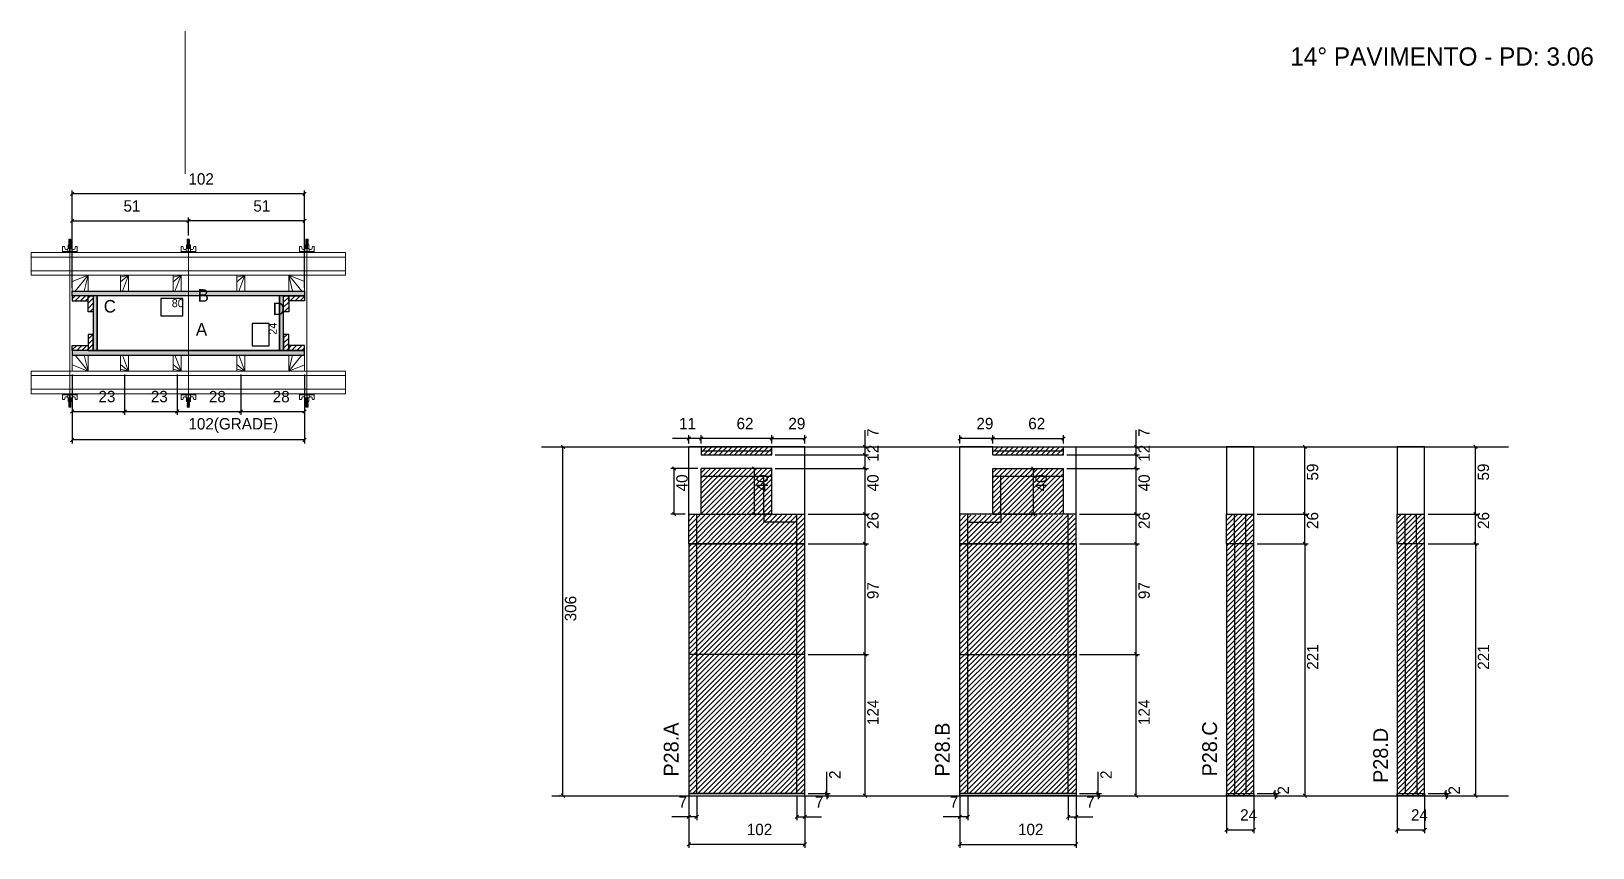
# Model space of a CAD drawing. Header units: metres. Extents: x 4162 to 5533, y 2796 to 3513.
import ezdxf

# ---------------------------------------------------------------- set-up
doc = ezdxf.new("R2010")
doc.units = ezdxf.units.M
for name, color, linetype in [('CHAPA', 7, 'Continuous'), ('COTA', 7, 'Continuous'), ('Hachura', 7, 'Continuous'), ('Madeira', 7, 'Continuous'), ('NIVEL 2° PAV.', 7, 'Continuous'), ('NOMENCLATURA', 7, 'Continuous'), ('Nível', 7, 'Continuous'), ('Painéis', 7, 'Continuous'), ('Perfil Metálico', 7, 'Continuous'), ('SARR_2.2x7', 7, 'Continuous'), ('SARRAFO', 7, 'Continuous'), ('Texto Seção', 7, 'Continuous'), ('TEXTO_GERAL', 7, 'Continuous')]:
    doc.layers.add(name, color=color, linetype=linetype)

msp = doc.modelspace()

# ---------------------------------------------------------------- texts
at = {"color": 240, "lineweight": 25}
for s, p in [('7', (5144.4, 3156.7)), ('12', (5144.4, 3134.9))]:
    msp.add_text(s, height=10, rotation=90, dxfattribs=at).set_placement(p)
at = {"layer": 'COTA', "color": 241, "lineweight": 25}
for s, p in [('102', (4300.4, 3378)), ('51', (4243.4, 3354.3)), ('51', (4357.4, 3354.3)), ('23', (4221.4, 3187.1)), ('23', (4267.4, 3187.1)), ('28', (4318.4, 3187)), ('28', (4374.4, 3187)), ('102(GRADE)', (4300.4, 3163.2))]:
    msp.add_text(s, height=10, dxfattribs=at).set_placement(p)
at = {"layer": 'COTA', "color": 1, "lineweight": 25}
msp.add_text('80', height=7, dxfattribs=at).set_placement((4285.8, 3270.5))
msp.add_text('24', height=7, rotation=90, dxfattribs=at).set_placement((4377.9, 3246.4))
at = {"layer": 'COTA', "color": 240, "lineweight": 25}
for s, p in [('11', (4731.1, 3163.4)), ('62', (4781.6, 3163.4)), ('29', (4827.1, 3163.4)), ('29', (4992.2, 3163.4)), ('62', (5037.7, 3163.4)), ('7', (4730.7, 2831.4)), ('7', (4850.5, 2831.4)), ('7', (4968.8, 2831.4)), ('7', (5088.6, 2831.4)), ('24', (5223.7, 2820)), ('24', (5373.7, 2820)), ('102', (4790.6, 2807.3)), ('102', (5028.7, 2807.3))]:
    msp.add_text(s, height=10, dxfattribs=at).set_placement(p)
for s, p in [('7', (4906.3, 3156.7)), ('12', (4906.4, 3134.9)), ('59', (5292.3, 3118.4)), ('59', (5442.2, 3118.4)), ('40', (4738.7, 3108.9)), ('40', (4809.1, 3108.9)), ('40', (4906.3, 3108.9)), ('40', (5053.9, 3108.9)), ('40', (5144.4, 3108.9)), ('97', (4906.3, 3014.4)), ('97', (5144.4, 3014.4)), ('221', (5292.4, 2952.4)), ('221', (5442.3, 2952.4)), ('124', (4906.3, 2903.9)), ('124', (5144.4, 2903.9)), ('2', (4872.9, 2856.6)), ('2', (5111, 2856.6)), ('2', (5266.6, 2842.9)), ('2', (5416.6, 2842.9))]:
    msp.add_text(s, height=10, rotation=90, dxfattribs=at).set_placement(p)
at = {"layer": 'NIVEL 2° PAV.', "color": 240, "lineweight": 25}
msp.add_text('306', height=10, rotation=90, dxfattribs=at).set_placement((4640.9, 2994.9))
at = {"layer": 'NOMENCLATURA', "color": 2, "lineweight": 25}
msp.add_text('14° PAVIMENTO - PD: 3.06', height=16, dxfattribs=at).set_placement((5267.7, 3482.4))
at = {"layer": 'Painéis', "color": 240, "lineweight": 25}
for p in [(4906.3, 3075.9), (5144.4, 3075.9), (5292.3, 3075.9), (5442.3, 3075.9)]:
    msp.add_text('26', height=10, rotation=90, dxfattribs=at).set_placement(p)
at = {"layer": 'Texto Seção', "color": 7, "lineweight": 15}
for s, p in [('P28.C', (5203.4, 2858.8)), ('P28.A', (4730.7, 2858.7)), ('P28.B', (4968.8, 2858.7)), ('P28.D', (5353.5, 2853.1))]:
    msp.add_text(s, height=13, rotation=90, dxfattribs=at).set_placement(p)
at = {"layer": 'TEXTO_GERAL', "color": 7, "lineweight": 25}
for s, p in [('C', (4226.1, 3265.8)), ('B', (4308.5, 3275.3)), ('D', (4374.4, 3263.5)), ('A', (4307, 3245.6))]:
    msp.add_text(s, height=11, dxfattribs=at).set_placement(p)

# ---------------------------------------------------------------- hatches: boundary and pattern name
at = {"layer": 'COTA'}
h = msp.add_hatch(dxfattribs=at)
h.set_pattern_fill('AR-CONC')
h.paths.add_polyline_path([(5211.7, 3088.9), (5235.7, 3088.9), (5235.7, 3147.9), (5211.7, 3147.9), (5211.7, 3088.9)])
h = msp.add_hatch(dxfattribs=at)
h.set_pattern_fill('AR-CONC')
h.paths.add_polyline_path([(5361.7, 3088.9), (5385.7, 3088.9), (5385.7, 3147.9), (5361.7, 3147.9), (5361.7, 3088.9)])
at = {"layer": 'Hachura'}
h = msp.add_hatch(color=7, dxfattribs=at)
h.dxf.hatch_style = 1
h.paths.add_polyline_path([(4198.4, 3280.5), (4198.4, 3284.5), (4402.4, 3284.5), (4402.4, 3280.5), (4198.4, 3280.5)])
h = msp.add_hatch(color=7, dxfattribs=at)
h.dxf.hatch_style = 1
h.paths.add_polyline_path([(4198.4, 3280.5), (4198.4, 3284.5), (4402.4, 3284.5), (4402.4, 3280.5), (4198.4, 3280.5)])
h = msp.add_hatch(dxfattribs=at)
h.set_pattern_fill('ANSI31')
h.paths.add_polyline_path([(4212.4, 3280.5), (4212.4, 3276.1), (4198.4, 3276.1), (4198.4, 3280.5), (4212.4, 3280.5)])
h = msp.add_hatch(dxfattribs=at)
h.set_pattern_fill('ANSI31')
h.paths.add_polyline_path([(4216.8, 3280.5), (4212.4, 3280.5), (4212.4, 3266.5), (4216.8, 3266.5), (4216.8, 3280.5)])
h = msp.add_hatch(color=7, dxfattribs=at)
h.dxf.hatch_style = 1
h.paths.add_polyline_path([(4220.4, 3280.5), (4216.8, 3280.5), (4216.8, 3232.5), (4220.4, 3232.5), (4220.4, 3280.5)])
h = msp.add_hatch(color=7, dxfattribs=at)
h.dxf.hatch_style = 1
h.paths.add_polyline_path([(4220.4, 3280.5), (4216.8, 3280.5), (4216.8, 3232.5), (4220.4, 3232.5), (4220.4, 3280.5)])
h = msp.add_hatch(color=7, dxfattribs=at)
h.dxf.hatch_style = 1
h.paths.add_polyline_path([(4384, 3280.5), (4380.4, 3280.5), (4380.4, 3232.5), (4384, 3232.5), (4384, 3280.5)])
h = msp.add_hatch(color=7, dxfattribs=at)
h.dxf.hatch_style = 1
h.paths.add_polyline_path([(4384, 3280.5), (4380.4, 3280.5), (4380.4, 3232.5), (4384, 3232.5), (4384, 3280.5)])
h = msp.add_hatch(dxfattribs=at)
h.set_pattern_fill('ANSI31')
h.paths.add_polyline_path([(4388.4, 3280.5), (4384, 3280.5), (4384, 3266.5), (4388.4, 3266.5), (4388.4, 3280.5)])
h = msp.add_hatch(dxfattribs=at)
h.set_pattern_fill('ANSI31')
h.paths.add_polyline_path([(4388.4, 3280.5), (4388.4, 3276.1), (4402.4, 3276.1), (4402.4, 3280.5), (4388.4, 3280.5)])
h = msp.add_hatch(dxfattribs=at)
h.set_pattern_fill('ANSI31')
h.paths.add_polyline_path([(4212.4, 3232.5), (4212.4, 3236.9), (4198.4, 3236.9), (4198.4, 3232.5), (4212.4, 3232.5)])
h = msp.add_hatch(dxfattribs=at)
h.set_pattern_fill('ANSI31')
h.paths.add_polyline_path([(4216.8, 3232.5), (4212.4, 3232.5), (4212.4, 3246.5), (4216.8, 3246.5), (4216.8, 3232.5)])
h = msp.add_hatch(dxfattribs=at)
h.set_pattern_fill('ANSI31')
h.paths.add_polyline_path([(4388.4, 3232.5), (4384, 3232.5), (4384, 3246.5), (4388.4, 3246.5), (4388.4, 3232.5)])
h = msp.add_hatch(dxfattribs=at)
h.set_pattern_fill('ANSI31')
h.paths.add_polyline_path([(4388.4, 3232.5), (4388.4, 3236.9), (4402.4, 3236.9), (4402.4, 3232.5), (4388.4, 3232.5)])
h = msp.add_hatch(color=7, dxfattribs=at)
h.dxf.hatch_style = 1
h.paths.add_polyline_path([(4198.4, 3232.5), (4198.4, 3228.5), (4402.4, 3228.5), (4402.4, 3232.5), (4198.4, 3232.5)])
h = msp.add_hatch(color=7, dxfattribs=at)
h.dxf.hatch_style = 1
h.paths.add_polyline_path([(4198.4, 3232.5), (4198.4, 3228.5), (4402.4, 3228.5), (4402.4, 3232.5), (4198.4, 3232.5)])
h = msp.add_hatch(dxfattribs=at)
h.set_pattern_fill('ANSI31')
h.paths.add_polyline_path([(4812.6, 3147.9), (4750.6, 3147.9), (4750.6, 3140.9), (4812.6, 3140.9), (4812.6, 3147.9)])
h = msp.add_hatch(dxfattribs=at)
h.set_pattern_fill('ANSI31')
h.paths.add_polyline_path([(5006.7, 3147.9), (5068.7, 3147.9), (5068.7, 3140.9), (5006.7, 3140.9), (5006.7, 3147.9)])
h = msp.add_hatch(dxfattribs=at)
h.set_pattern_fill('ANSI31')
h.paths.add_polyline_path([(4812.6, 3128.9), (4750.6, 3128.9), (4750.6, 3088.9), (4812.6, 3088.9), (4812.6, 3128.9)])
h = msp.add_hatch(dxfattribs=at)
h.set_pattern_fill('ANSI31')
h.paths.add_polyline_path([(5006.7, 3128.9), (5068.7, 3128.9), (5068.7, 3088.9), (5006.7, 3088.9), (5006.7, 3128.9)])
h = msp.add_hatch(dxfattribs=at)
h.set_pattern_fill('ANSI31')
h.paths.add_polyline_path([(4841.6, 3087.9), (4739.6, 3087.9), (4739.6, 2965.9), (4841.6, 2965.9), (4841.6, 3087.9)])
h = msp.add_hatch(dxfattribs=at)
h.set_pattern_fill('ANSI31')
h.paths.add_polyline_path([(4977.7, 3087.9), (5079.7, 3087.9), (5079.7, 2965.9), (4977.7, 2965.9), (4977.7, 3087.9)])
h = msp.add_hatch(dxfattribs=at)
h.set_pattern_fill('ANSI31')
h.paths.add_polyline_path([(5235.7, 3088.9), (5211.7, 3088.9), (5211.7, 2841.9), (5235.7, 2841.9), (5235.7, 3088.9)])
h = msp.add_hatch(dxfattribs=at)
h.set_pattern_fill('ANSI31')
h.paths.add_polyline_path([(5385.7, 3088.9), (5361.7, 3088.9), (5361.7, 2841.9), (5385.7, 2841.9), (5385.7, 3088.9)])
h = msp.add_hatch(dxfattribs=at)
h.set_pattern_fill('ANSI31')
h.paths.add_polyline_path([(4841.6, 2965.9), (4739.6, 2965.9), (4739.6, 2843.9), (4841.6, 2843.9), (4841.6, 2965.9)])
h = msp.add_hatch(dxfattribs=at)
h.set_pattern_fill('ANSI31')
h.paths.add_polyline_path([(4977.7, 2965.9), (5079.7, 2965.9), (5079.7, 2843.9), (4977.7, 2843.9), (4977.7, 2965.9)])

# ---------------------------------------------------------------- linework, layer by layer
at = {"color": 4, "lineweight": 25}
for p, q in [((5132.5, 3147.9), (5132.5, 3162.6)), ((5071.7, 3140.9), (5135.5, 3140.9)), ((5071.7, 3140.9), (5135.5, 3140.9)), ((5082.7, 3147.9), (5135.5, 3147.9)), ((5132.5, 3140.9), (5132.5, 3147.9)), ((5132.5, 3128.9), (5132.5, 3140.9)), ((5071.7, 3128.9), (5135.5, 3128.9))]:
    msp.add_line(p, q, dxfattribs=at)
at = {"color": 0, "lineweight": 25}
for p, q in [((5134, 3146.4), (5131, 3149.4)), ((5134, 3139.4), (5131, 3142.4)), ((5131, 3142.4), (5134, 3139.4)), ((5131, 3130.4), (5134, 3127.4))]:
    msp.add_line(p, q, dxfattribs=at)
at = {"layer": 'CHAPA', "color": 1, "lineweight": 25}
for points in [[(4198.4, 3280.5), (4198.4, 3284.5), (4402.4, 3284.5), (4402.4, 3280.5)], [(4198.4, 3280.5), (4198.4, 3284.5), (4402.4, 3284.5), (4402.4, 3280.5)], [(4220.4, 3280.5), (4216.8, 3280.5), (4216.8, 3232.5), (4220.4, 3232.5)], [(4220.4, 3280.5), (4216.8, 3280.5), (4216.8, 3232.5), (4220.4, 3232.5)], [(4384, 3280.5), (4380.4, 3280.5), (4380.4, 3232.5), (4384, 3232.5)], [(4384, 3280.5), (4380.4, 3280.5), (4380.4, 3232.5), (4384, 3232.5)], [(4198.4, 3232.5), (4198.4, 3228.5), (4402.4, 3228.5), (4402.4, 3232.5)], [(4198.4, 3232.5), (4198.4, 3228.5), (4402.4, 3228.5), (4402.4, 3232.5)]]:
    msp.add_lwpolyline(points, close=True, dxfattribs=at)
at = {"layer": 'COTA', "color": 241, "lineweight": 25}
for p, q in [((4198.4, 3287.5), (4198.4, 3372.9)), ((4402.4, 3287.5), (4402.4, 3372.9)), ((4402.4, 3369.9), (4198.4, 3369.9)), ((4198.4, 3321.5), (4198.4, 3349.2)), ((4198.4, 3346.2), (4300.4, 3346.2)), ((4300.4, 3333.3), (4300.4, 3349.2)), ((4300.4, 3333.3), (4300.4, 3349.2)), ((4402.4, 3346.2), (4300.4, 3346.2)), ((4402.4, 3321.5), (4402.4, 3349.2)), ((4198.4, 3211.5), (4198.4, 3151)), ((4198.4, 3211.5), (4198.4, 3175.9)), ((4244.4, 3211.5), (4244.4, 3175.9)), ((4244.4, 3211.5), (4244.4, 3175.9)), ((4290.4, 3211.5), (4290.4, 3175.9)), ((4290.4, 3211.5), (4290.4, 3175.9)), ((4346.4, 3211.5), (4346.4, 3175.9)), ((4346.4, 3211.5), (4346.4, 3175.9)), ((4402.4, 3211.5), (4402.4, 3151)), ((4402.4, 3211.5), (4402.4, 3175.9)), ((4198.4, 3178.9), (4244.4, 3178.9)), ((4244.4, 3178.9), (4290.4, 3178.9)), ((4290.4, 3178.9), (4346.4, 3178.9)), ((4346.4, 3178.9), (4402.4, 3178.9)), ((4402.4, 3154), (4198.4, 3154)), ((4841.6, 3147.9), (4739.6, 3147.9)), ((4739.6, 3088.9), (4739.6, 3147.9)), ((4841.6, 3088.9), (4841.6, 3147.9)), ((4977.7, 3088.9), (4977.7, 3147.9)), ((5006.7, 3147.9), (4977.7, 3147.9)), ((5068.7, 3147.9), (5079.7, 3147.9)), ((5079.7, 3088.9), (5079.7, 3147.9))]:
    msp.add_line(p, q, dxfattribs=at)
at = {"layer": 'COTA', "color": 0, "lineweight": 25}
for p, q in [((4199.9, 3371.4), (4196.9, 3368.4)), ((4400.9, 3368.4), (4403.9, 3371.4)), ((4199.9, 3347.7), (4196.9, 3344.7)), ((4301.9, 3347.7), (4298.9, 3344.7)), ((4298.9, 3344.7), (4301.9, 3347.7)), ((4400.9, 3344.7), (4403.9, 3347.7)), ((4199.9, 3180.4), (4196.9, 3177.4)), ((4242.9, 3177.4), (4245.9, 3180.4)), ((4245.9, 3180.4), (4242.9, 3177.4)), ((4288.9, 3177.4), (4291.9, 3180.4)), ((4291.9, 3180.4), (4288.9, 3177.4)), ((4344.9, 3177.4), (4347.9, 3180.4)), ((4347.9, 3180.4), (4344.9, 3177.4)), ((4400.9, 3177.4), (4403.9, 3180.4)), ((4199.9, 3155.5), (4196.9, 3152.5)), ((4400.9, 3152.5), (4403.9, 3155.5)), ((4741.1, 3156.8), (4738.1, 3153.8)), ((4749.1, 3153.8), (4752.1, 3156.8)), ((4752.1, 3156.8), (4749.1, 3153.8)), ((4811.1, 3153.8), (4814.1, 3156.8)), ((4814.1, 3156.8), (4811.1, 3153.8)), ((4840.1, 3153.8), (4843.1, 3156.8)), ((4979.2, 3156.8), (4976.2, 3153.8)), ((5005.2, 3153.8), (5008.2, 3156.8)), ((5008.2, 3156.8), (5005.2, 3153.8)), ((5067.2, 3153.8), (5070.2, 3156.8)), ((4895.9, 3146.4), (4892.9, 3149.4)), ((4895.9, 3139.4), (4892.9, 3142.4)), ((4892.9, 3142.4), (4895.9, 3139.4)), ((5281.9, 3146.4), (5278.9, 3149.4)), ((5431.9, 3146.4), (5428.9, 3149.4)), ((4728.3, 3127.4), (4725.3, 3130.4)), ((4798.7, 3127.4), (4795.7, 3130.4)), ((4895.9, 3127.4), (4892.9, 3130.4)), ((4892.9, 3130.4), (4895.9, 3127.4)), ((5043.5, 3127.4), (5040.5, 3130.4)), ((5134, 3127.4), (5131, 3130.4)), ((4725.3, 3090.4), (4728.3, 3087.4)), ((4795.7, 3090.4), (4798.7, 3087.4)), ((4892.9, 3090.4), (4895.9, 3087.4)), ((5040.5, 3090.4), (5043.5, 3087.4)), ((5131, 3090.4), (5134, 3087.4)), ((5278.9, 3090.4), (5281.9, 3087.4)), ((5428.9, 3090.4), (5431.9, 3087.4)), ((4895.9, 3061.4), (4892.9, 3064.4)), ((5134, 3061.4), (5131, 3064.4)), ((5281.9, 3061.4), (5278.9, 3064.4)), ((5431.9, 3061.4), (5428.9, 3064.4)), ((4892.9, 2967.4), (4895.9, 2964.4)), ((4895.9, 2964.4), (4892.9, 2967.4)), ((5131, 2967.4), (5134, 2964.4)), ((5134, 2964.4), (5131, 2967.4)), ((4859.4, 2845.4), (4862.4, 2842.4)), ((4862.4, 2840.4), (4859.4, 2843.4)), ((4892.9, 2843.4), (4895.9, 2840.4)), ((5097.5, 2845.4), (5100.5, 2842.4)), ((5100.5, 2840.4), (5097.5, 2843.4)), ((5131, 2843.4), (5134, 2840.4)), ((5253.1, 2845.4), (5256.1, 2842.4)), ((5256.1, 2840.4), (5253.1, 2843.4)), ((5278.9, 2843.4), (5281.9, 2840.4)), ((5403.1, 2845.4), (5406.1, 2842.4)), ((5406.1, 2840.4), (5403.1, 2843.4)), ((5428.9, 2843.4), (5431.9, 2840.4)), ((4741.1, 2824.8), (4738.1, 2821.8)), ((4745.1, 2821.8), (4748.1, 2824.8)), ((4836.1, 2824.8), (4833.1, 2821.8)), ((4840.1, 2821.8), (4843.1, 2824.8)), ((4979.2, 2824.8), (4976.2, 2821.8)), ((4983.2, 2821.8), (4986.2, 2824.8)), ((5074.2, 2824.8), (5071.2, 2821.8)), ((5078.2, 2821.8), (5081.2, 2824.8)), ((5213.2, 2813.5), (5210.2, 2810.5)), ((5234.2, 2810.5), (5237.2, 2813.5)), ((5363.2, 2813.5), (5360.2, 2810.5)), ((5384.2, 2810.5), (5387.2, 2813.5)), ((4741.1, 2800.7), (4738.1, 2797.7)), ((4840.1, 2797.7), (4843.1, 2800.7)), ((4979.2, 2800.7), (4976.2, 2797.7)), ((5078.2, 2797.7), (5081.2, 2800.7))]:
    msp.add_line(p, q, dxfattribs=at)
at = {"layer": 'COTA', "color": 180, "lineweight": 25}
for p, q in [((4295.5, 3278), (4276.2, 3278)), ((4276.2, 3278), (4276.2, 3263)), ((4295.5, 3263), (4295.5, 3278)), ((4276.2, 3263), (4295.5, 3263)), ((4371.4, 3256.2), (4356.4, 3256.2)), ((4356.4, 3256.2), (4356.4, 3236.5)), ((4371.4, 3236.5), (4371.4, 3256.2)), ((4356.4, 3236.5), (4371.4, 3236.5))]:
    msp.add_line(p, q, dxfattribs=at)
at = {"layer": 'COTA', "color": 4, "lineweight": 25}
for p, q in [((4739.6, 3155.3), (4725.5, 3155.3)), ((4739.6, 3150.9), (4739.6, 3158.3)), ((4750.6, 3155.3), (4739.6, 3155.3)), ((4750.6, 3150.9), (4750.6, 3158.3)), ((4750.6, 3150.9), (4750.6, 3158.3)), ((4812.6, 3155.3), (4750.6, 3155.3)), ((4812.6, 3150.9), (4812.6, 3158.3)), ((4812.6, 3150.9), (4812.6, 3158.3)), ((4812.6, 3155.3), (4841.6, 3155.3)), ((4841.6, 3150.9), (4841.6, 3158.3)), ((4894.4, 3147.9), (4894.4, 3162.6)), ((4977.7, 3150.9), (4977.7, 3158.3)), ((5006.7, 3155.3), (4977.7, 3155.3)), ((5006.7, 3150.9), (5006.7, 3158.3)), ((5006.7, 3150.9), (5006.7, 3158.3)), ((5006.7, 3155.3), (5068.7, 3155.3)), ((5068.7, 3150.9), (5068.7, 3158.3)), ((4815.6, 3140.9), (4897.4, 3140.9)), ((4815.6, 3140.9), (4897.4, 3140.9)), ((4844.6, 3147.9), (4897.4, 3147.9)), ((4894.4, 3140.9), (4894.4, 3147.9)), ((4894.4, 3128.9), (4894.4, 3140.9)), ((5238.7, 3147.9), (5283.4, 3147.9)), ((5280.4, 3088.9), (5280.4, 3147.9)), ((5388.7, 3147.9), (5433.4, 3147.9)), ((5430.4, 3088.9), (5430.4, 3147.9)), ((4747.6, 3128.9), (4723.8, 3128.9)), ((4726.8, 3088.9), (4726.8, 3128.9)), ((4809.6, 3128.9), (4794.2, 3128.9)), ((4797.2, 3128.9), (4797.2, 3088.9)), ((4815.6, 3128.9), (4897.4, 3128.9)), ((4815.6, 3128.9), (4897.4, 3128.9)), ((4894.4, 3088.9), (4894.4, 3128.9)), ((5009.7, 3128.9), (5045, 3128.9)), ((5042, 3128.9), (5042, 3088.9)), ((5071.7, 3128.9), (5135.5, 3128.9)), ((5132.5, 3088.9), (5132.5, 3128.9)), ((4736.6, 3088.9), (4723.8, 3088.9)), ((4802.6, 3088.9), (4794.2, 3088.9)), ((4844.6, 3088.9), (4897.4, 3088.9)), ((5016.7, 3088.9), (5045, 3088.9)), ((5082.7, 3088.9), (5135.5, 3088.9)), ((5238.7, 3088.9), (5283.4, 3088.9)), ((5388.7, 3088.9), (5433.4, 3088.9)), ((4844.6, 3062.9), (4897.4, 3062.9)), ((4894.4, 2965.9), (4894.4, 3062.9)), ((5082.7, 3062.9), (5135.5, 3062.9)), ((5132.5, 2965.9), (5132.5, 3062.9)), ((5238.7, 3062.9), (5283.4, 3062.9)), ((5280.4, 3062.9), (5280.4, 2841.9)), ((5388.7, 3062.9), (5433.4, 3062.9)), ((5430.4, 3062.9), (5430.4, 2841.9)), ((4844.6, 2965.9), (4897.4, 2965.9)), ((4844.6, 2965.9), (4897.4, 2965.9)), ((4894.4, 2841.9), (4894.4, 2965.9)), ((5082.7, 2965.9), (5135.5, 2965.9)), ((5082.7, 2965.9), (5135.5, 2965.9)), ((5132.5, 2841.9), (5132.5, 2965.9)), ((4860.9, 2843.9), (4860.9, 2862.7)), ((5099, 2843.9), (5099, 2862.7)), ((4739.6, 2840.9), (4739.6, 2796.2)), ((4739.6, 2838.9), (4739.6, 2820.3)), ((4746.6, 2840.9), (4746.6, 2820.3)), ((4834.6, 2840.9), (4834.6, 2820.3)), ((4841.6, 2840.9), (4841.6, 2796.2)), ((4841.6, 2838.9), (4841.6, 2820.3)), ((4844.6, 2843.9), (4863.9, 2843.9)), ((4844.6, 2841.9), (4863.9, 2841.9)), ((4844.6, 2841.9), (4897.4, 2841.9)), ((4860.9, 2841.9), (4860.9, 2843.9)), ((4860.9, 2841.9), (4860.9, 2838.9)), ((4977.7, 2840.9), (4977.7, 2796.2)), ((4977.7, 2838.9), (4977.7, 2820.3)), ((4984.7, 2840.9), (4984.7, 2820.3)), ((5072.7, 2840.9), (5072.7, 2820.3)), ((5079.7, 2840.9), (5079.7, 2796.2)), ((5079.7, 2838.9), (5079.7, 2820.3)), ((5082.7, 2843.9), (5102, 2843.9)), ((5082.7, 2841.9), (5102, 2841.9)), ((5082.7, 2841.9), (5135.5, 2841.9)), ((5099, 2841.9), (5099, 2843.9)), ((5099, 2841.9), (5099, 2838.9)), ((5211.7, 2840.9), (5211.7, 2809)), ((5235.7, 2840.9), (5235.7, 2809)), ((5238.7, 2843.9), (5257.6, 2843.9)), ((5238.7, 2841.9), (5257.6, 2841.9)), ((5238.7, 2841.9), (5283.4, 2841.9)), ((5254.6, 2843.9), (5254.6, 2846.9)), ((5254.6, 2841.9), (5254.6, 2843.9)), ((5254.6, 2841.9), (5254.6, 2838.9)), ((5361.7, 2840.9), (5361.7, 2809)), ((5385.7, 2840.9), (5385.7, 2809)), ((5388.7, 2843.9), (5407.6, 2843.9)), ((5388.7, 2841.9), (5407.6, 2841.9)), ((5388.7, 2841.9), (5433.4, 2841.9)), ((5404.6, 2843.9), (5404.6, 2846.9)), ((5404.6, 2841.9), (5404.6, 2843.9)), ((5404.6, 2841.9), (5404.6, 2838.9)), ((4739.6, 2823.3), (4724.9, 2823.3)), ((4746.6, 2823.3), (4739.6, 2823.3)), ((4834.6, 2823.3), (4841.6, 2823.3)), ((4841.6, 2823.3), (4856.3, 2823.3)), ((4977.7, 2823.3), (4963, 2823.3)), ((4984.7, 2823.3), (4977.7, 2823.3)), ((5072.7, 2823.3), (5079.7, 2823.3)), ((5079.7, 2823.3), (5094.4, 2823.3)), ((5211.7, 2812), (5235.7, 2812)), ((5361.7, 2812), (5385.7, 2812)), ((4841.6, 2799.2), (4739.6, 2799.2)), ((4977.7, 2799.2), (5079.7, 2799.2))]:
    msp.add_line(p, q, dxfattribs=at)
at = {"layer": 'COTA', "color": 241, "lineweight": 25}
for points in [[(5235.7, 3088.9), (5235.7, 3147.9), (5211.7, 3147.9), (5211.7, 3088.9)], [(5385.7, 3088.9), (5385.7, 3147.9), (5361.7, 3147.9), (5361.7, 3088.9)]]:
    msp.add_lwpolyline(points, dxfattribs=at)
at = {"layer": 'Hachura', "color": 0, "lineweight": 9}
for p, q in [((4189.9, 3318.5), (4189.9, 3323.7)), ((4189.9, 3323.7), (4191.6, 3323.7)), ((4189.9, 3319.4), (4202.8, 3319.4)), ((4189.9, 3319.4), (4195.1, 3319.4)), ((4202.8, 3318.5), (4189.9, 3318.5)), ((4190.1, 3319.4), (4190.1, 3318.5)), ((4190.3, 3319.4), (4190.3, 3318.5)), ((4190.6, 3319.4), (4190.6, 3318.5)), ((4191.1, 3319.4), (4191.1, 3318.5)), ((4191.6, 3323.7), (4192.2, 3321.5)), ((4191.9, 3319.4), (4191.9, 3318.5)), ((4192.5, 3321.2), (4194.5, 3321.2)), ((4193.3, 3319.4), (4193.3, 3318.5)), ((4201.9, 3318.5), (4194.1, 3318.5)), ((4194.5, 3322), (4198.3, 3322)), ((4194.5, 3319.4), (4194.5, 3322)), ((4196.4, 3319.4), (4194.5, 3319.4)), ((4198.1, 3325.2), (4194.7, 3325.2)), ((4198.1, 3325.2), (4194.7, 3325.2)), ((4194.7, 3325.2), (4194.7, 3322)), ((4195.1, 3319.4), (4195.7, 3319.4)), ((4197.4, 3328.3), (4195.2, 3329.3)), ((4197.4, 3327.1), (4195.2, 3328.2)), ((4197.4, 3325.9), (4195.2, 3327)), ((4196.5, 3325.2), (4195.2, 3325.9)), ((4195.3, 3329.6), (4197.4, 3328.5)), ((4195.3, 3328.4), (4197.4, 3327.3)), ((4195.3, 3327.3), (4197.4, 3326.2)), ((4195.4, 3330), (4195.7, 3330.3)), ((4195.4, 3329.7), (4195.4, 3330)), ((4197.3, 3330), (4195.4, 3330)), ((4195.4, 3329.7), (4197.3, 3328.7)), ((4195.4, 3329.7), (4197.3, 3328.7)), ((4195.4, 3328.5), (4195.4, 3329.2)), ((4197.3, 3328.2), (4195.4, 3329.2)), ((4195.4, 3328.5), (4197.3, 3327.5)), ((4195.4, 3327.4), (4195.4, 3328)), ((4197.3, 3327), (4195.4, 3328)), ((4195.4, 3327.8), (4195.4, 3328)), ((4195.4, 3327.4), (4197.3, 3326.4)), ((4195.4, 3326.2), (4195.4, 3326.8)), ((4197.3, 3325.9), (4195.4, 3326.8)), ((4195.4, 3326.2), (4197.3, 3325.2)), ((4196.3, 3325.2), (4195.4, 3325.7)), ((4195.4, 3325.2), (4195.4, 3325.7)), ((4195.4, 3319.1), (4195.4, 3319.3)), ((4195.4, 3318.7), (4195.4, 3319.1)), ((4195.7, 3330.3), (4197, 3330.3)), ((4195.7, 3325.2), (4195.7, 3322)), ((4197.3, 3329.3), (4196, 3330)), ((4196.1, 3319.4), (4196.1, 3321.4)), ((4197.4, 3329.4), (4196.3, 3330)), ((4196.4, 3319.4), (4196.4, 3318.5)), ((4196.6, 3321.4), (4196.6, 3319.4)), ((4196.8, 3330), (4197.4, 3329.7)), ((4197.3, 3330), (4197, 3330.3)), ((4197, 3330), (4197.3, 3329.9)), ((4197.3, 3329.3), (4197.3, 3328.7)), ((4197.3, 3327.5), (4197.3, 3328.2)), ((4197.3, 3326.8), (4197.3, 3327)), ((4197.3, 3326.8), (4197.3, 3326.4)), ((4197.3, 3325.9), (4197.3, 3325.2)), ((4197.3, 3325.2), (4197.3, 3322)), ((4197.4, 3319.3), (4197.4, 3318.9)), ((4198.1, 3322), (4198.1, 3325.2)), ((4198.3, 3322), (4198.1, 3322)), ((4198.3, 3322), (4198.1, 3322)), ((4198.3, 3322), (4198.3, 3319.4)), ((4200.3, 3321.2), (4198.3, 3321.2)), ((4199.4, 3319.4), (4199.4, 3318.5)), ((4201.2, 3323.7), (4200.6, 3321.5)), ((4200.8, 3319.4), (4200.8, 3318.5)), ((4202.8, 3323.7), (4201.2, 3323.7)), ((4201.7, 3319.4), (4201.7, 3318.5)), ((4202.1, 3319.4), (4202.1, 3318.5)), ((4202.5, 3319.4), (4202.5, 3318.5)), ((4202.7, 3319.4), (4202.7, 3318.5)), ((4202.8, 3319.4), (4202.8, 3323.7)), ((4202.8, 3319.4), (4202.8, 3318.5)), ((4293.9, 3318.5), (4293.9, 3323.7)), ((4293.9, 3323.7), (4295.6, 3323.7)), ((4293.9, 3319.4), (4306.8, 3319.4)), ((4293.9, 3319.4), (4299.1, 3319.4)), ((4306.8, 3318.5), (4293.9, 3318.5)), ((4294.1, 3319.4), (4294.1, 3318.5)), ((4294.3, 3319.4), (4294.3, 3318.5)), ((4294.6, 3319.4), (4294.6, 3318.5)), ((4295.1, 3319.4), (4295.1, 3318.5)), ((4295.6, 3323.7), (4296.2, 3321.5)), ((4295.9, 3319.4), (4295.9, 3318.5)), ((4296.5, 3321.2), (4298.5, 3321.2)), ((4297.3, 3319.4), (4297.3, 3318.5)), ((4305.9, 3318.5), (4298.1, 3318.5)), ((4298.5, 3322), (4302.3, 3322)), ((4298.5, 3319.4), (4298.5, 3322)), ((4300.4, 3319.4), (4298.5, 3319.4)), ((4302.1, 3325.2), (4298.7, 3325.2)), ((4302.1, 3325.2), (4298.7, 3325.2)), ((4298.7, 3325.2), (4298.7, 3322)), ((4299.1, 3319.4), (4299.7, 3319.4)), ((4301.4, 3328.3), (4299.2, 3329.3)), ((4301.4, 3327.1), (4299.2, 3328.2)), ((4301.4, 3325.9), (4299.2, 3327)), ((4300.5, 3325.2), (4299.2, 3325.9)), ((4299.3, 3329.6), (4301.4, 3328.5)), ((4299.3, 3328.4), (4301.4, 3327.3)), ((4299.3, 3327.3), (4301.4, 3326.2)), ((4299.4, 3330), (4299.7, 3330.3)), ((4299.4, 3329.7), (4299.4, 3330)), ((4301.3, 3330), (4299.4, 3330)), ((4299.4, 3329.7), (4301.3, 3328.7)), ((4299.4, 3329.7), (4301.3, 3328.7)), ((4299.4, 3328.5), (4299.4, 3329.2)), ((4301.3, 3328.2), (4299.4, 3329.2)), ((4299.4, 3328.5), (4301.3, 3327.5)), ((4299.4, 3327.4), (4299.4, 3328)), ((4301.3, 3327), (4299.4, 3328)), ((4299.4, 3327.8), (4299.4, 3328)), ((4299.4, 3327.4), (4301.3, 3326.4)), ((4299.4, 3326.2), (4299.4, 3326.8)), ((4301.3, 3325.9), (4299.4, 3326.8)), ((4299.4, 3326.2), (4301.3, 3325.2)), ((4300.3, 3325.2), (4299.4, 3325.7)), ((4299.4, 3325.2), (4299.4, 3325.7)), ((4299.4, 3319.1), (4299.4, 3319.3)), ((4299.4, 3318.7), (4299.4, 3319.1)), ((4299.7, 3330.3), (4301, 3330.3)), ((4299.7, 3325.2), (4299.7, 3322)), ((4301.3, 3329.3), (4300, 3330)), ((4300.1, 3319.4), (4300.1, 3321.4)), ((4301.4, 3329.4), (4300.3, 3330)), ((4300.4, 3319.4), (4300.4, 3318.5)), ((4300.6, 3321.4), (4300.6, 3319.4)), ((4300.8, 3330), (4301.4, 3329.7)), ((4301.3, 3330), (4301, 3330.3)), ((4301, 3330), (4301.3, 3329.9)), ((4301.3, 3329.3), (4301.3, 3328.7)), ((4301.3, 3327.5), (4301.3, 3328.2)), ((4301.3, 3326.8), (4301.3, 3327)), ((4301.3, 3326.8), (4301.3, 3326.4)), ((4301.3, 3325.9), (4301.3, 3325.2)), ((4301.3, 3325.2), (4301.3, 3322)), ((4301.4, 3319.3), (4301.4, 3318.9)), ((4302.1, 3322), (4302.1, 3325.2)), ((4302.3, 3322), (4302.1, 3322)), ((4302.3, 3322), (4302.1, 3322)), ((4302.3, 3322), (4302.3, 3319.4)), ((4304.3, 3321.2), (4302.3, 3321.2)), ((4303.4, 3319.4), (4303.4, 3318.5)), ((4305.2, 3323.7), (4304.6, 3321.5)), ((4304.8, 3319.4), (4304.8, 3318.5)), ((4306.8, 3323.7), (4305.2, 3323.7)), ((4305.7, 3319.4), (4305.7, 3318.5)), ((4306.1, 3319.4), (4306.1, 3318.5)), ((4306.5, 3319.4), (4306.5, 3318.5)), ((4306.7, 3319.4), (4306.7, 3318.5)), ((4306.8, 3319.4), (4306.8, 3323.7)), ((4306.8, 3319.4), (4306.8, 3318.5)), ((4397.9, 3319.4), (4397.9, 3323.7)), ((4397.9, 3323.7), (4399.6, 3323.7)), ((4410.8, 3319.4), (4397.9, 3319.4)), ((4397.9, 3319.4), (4397.9, 3318.5)), ((4397.9, 3318.5), (4410.8, 3318.5)), ((4398.1, 3319.4), (4398.1, 3318.5)), ((4398.3, 3319.4), (4398.3, 3318.5)), ((4398.6, 3319.4), (4398.6, 3318.5)), ((4398.9, 3318.5), (4406.7, 3318.5)), ((4399.1, 3319.4), (4399.1, 3318.5)), ((4399.6, 3323.7), (4400.2, 3321.5)), ((4399.9, 3319.4), (4399.9, 3318.5)), ((4400.5, 3321.2), (4402.5, 3321.2)), ((4401.4, 3319.4), (4401.4, 3318.5)), ((4406.3, 3322), (4402.5, 3322)), ((4402.5, 3322), (4402.5, 3319.4)), ((4402.5, 3322), (4402.7, 3322)), ((4402.5, 3322), (4402.7, 3322)), ((4402.7, 3325.2), (4406.1, 3325.2)), ((4402.7, 3325.2), (4406.1, 3325.2)), ((4402.7, 3322), (4402.7, 3325.2)), ((4404, 3330), (4403.3, 3329.7)), ((4405.5, 3329.6), (4403.3, 3328.5)), ((4405.5, 3328.4), (4403.3, 3327.3)), ((4405.5, 3327.3), (4403.3, 3326.2)), ((4403.4, 3329.4), (4404.5, 3330)), ((4403.4, 3328.3), (4405.5, 3329.3)), ((4403.4, 3327.1), (4405.5, 3328.2)), ((4403.4, 3325.9), (4405.5, 3327)), ((4403.4, 3319.3), (4403.4, 3318.9)), ((4403.5, 3330), (4403.8, 3330.3)), ((4403.7, 3330), (4403.5, 3329.9)), ((4403.5, 3329.3), (4404.8, 3330)), ((4403.5, 3330), (4405.4, 3330)), ((4405.4, 3329.7), (4403.5, 3328.7)), ((4405.4, 3329.7), (4403.5, 3328.7)), ((4403.5, 3329.3), (4403.5, 3328.7)), ((4403.5, 3328.2), (4405.4, 3329.2)), ((4405.4, 3328.5), (4403.5, 3327.5)), ((4403.5, 3327.5), (4403.5, 3328.2)), ((4403.5, 3327), (4405.4, 3328)), ((4405.4, 3327.4), (4403.5, 3326.4)), ((4403.5, 3326.8), (4403.5, 3327)), ((4403.5, 3326.8), (4403.5, 3326.4)), ((4403.5, 3325.9), (4405.4, 3326.8)), ((4405.4, 3326.2), (4403.5, 3325.2)), ((4403.5, 3325.9), (4403.5, 3325.2)), ((4403.5, 3325.2), (4403.5, 3322)), ((4405.1, 3330.3), (4403.8, 3330.3)), ((4404.2, 3321.4), (4404.2, 3319.4)), ((4404.3, 3325.2), (4405.5, 3325.9)), ((4404.4, 3319.4), (4406.3, 3319.4)), ((4404.4, 3319.4), (4404.4, 3318.5)), ((4404.5, 3325.2), (4405.4, 3325.7)), ((4404.7, 3319.4), (4404.7, 3321.4)), ((4405, 3325.2), (4405, 3322)), ((4405.7, 3319.4), (4405, 3319.4)), ((4405.4, 3330), (4405.1, 3330.3)), ((4405.3, 3319.1), (4405.3, 3319.3)), ((4405.3, 3318.7), (4405.3, 3319.1)), ((4405.4, 3329.7), (4405.4, 3330)), ((4405.4, 3328.5), (4405.4, 3329.2)), ((4405.4, 3327.4), (4405.4, 3328)), ((4405.4, 3327.8), (4405.4, 3328)), ((4405.4, 3326.2), (4405.4, 3326.8)), ((4405.4, 3325.2), (4405.4, 3325.7)), ((4410.8, 3319.4), (4405.7, 3319.4)), ((4406.1, 3325.2), (4406.1, 3322)), ((4406.3, 3319.4), (4406.3, 3322)), ((4408.3, 3321.2), (4406.3, 3321.2)), ((4407.4, 3319.4), (4407.4, 3318.5)), ((4409.2, 3323.7), (4408.6, 3321.5)), ((4408.8, 3319.4), (4408.8, 3318.5)), ((4410.8, 3323.7), (4409.2, 3323.7)), ((4409.7, 3319.4), (4409.7, 3318.5)), ((4410.1, 3319.4), (4410.1, 3318.5)), ((4410.5, 3319.4), (4410.5, 3318.5)), ((4410.7, 3319.4), (4410.7, 3318.5)), ((4410.8, 3318.5), (4410.8, 3323.7)), ((4202.8, 3194.5), (4189.9, 3194.5)), ((4189.9, 3194.5), (4189.9, 3189.4)), ((4190.1, 3193.6), (4190.1, 3194.5)), ((4190.3, 3193.6), (4190.3, 3194.5)), ((4190.6, 3193.6), (4190.6, 3194.5)), ((4191.1, 3193.6), (4191.1, 3194.5)), ((4191.9, 3193.6), (4191.9, 3194.5)), ((4193.3, 3193.6), (4193.3, 3194.5)), ((4201.9, 3194.5), (4194.1, 3194.5)), ((4195.4, 3194.4), (4195.4, 3193.9)), ((4196.4, 3193.6), (4196.4, 3194.5)), ((4199.4, 3193.6), (4199.4, 3194.5)), ((4200.8, 3193.6), (4200.8, 3194.5)), ((4201.7, 3193.6), (4201.7, 3194.5)), ((4202.1, 3193.6), (4202.1, 3194.5)), ((4202.5, 3193.6), (4202.5, 3194.5)), ((4202.7, 3193.6), (4202.7, 3194.5)), ((4202.8, 3193.6), (4202.8, 3194.5)), ((4306.8, 3194.5), (4293.9, 3194.5)), ((4293.9, 3194.5), (4293.9, 3189.4)), ((4294.1, 3193.6), (4294.1, 3194.5)), ((4294.3, 3193.6), (4294.3, 3194.5)), ((4294.6, 3193.6), (4294.6, 3194.5)), ((4295.1, 3193.6), (4295.1, 3194.5)), ((4295.9, 3193.6), (4295.9, 3194.5)), ((4297.3, 3193.6), (4297.3, 3194.5)), ((4305.9, 3194.5), (4298.1, 3194.5)), ((4299.4, 3194.4), (4299.4, 3193.9)), ((4300.4, 3193.6), (4300.4, 3194.5)), ((4303.4, 3193.6), (4303.4, 3194.5)), ((4304.8, 3193.6), (4304.8, 3194.5)), ((4305.7, 3193.6), (4305.7, 3194.5)), ((4306.1, 3193.6), (4306.1, 3194.5)), ((4306.5, 3193.6), (4306.5, 3194.5)), ((4306.7, 3193.6), (4306.7, 3194.5)), ((4306.8, 3193.6), (4306.8, 3194.5)), ((4397.9, 3194.5), (4410.8, 3194.5)), ((4397.9, 3193.6), (4397.9, 3194.5)), ((4398.1, 3193.6), (4398.1, 3194.5)), ((4398.3, 3193.6), (4398.3, 3194.5)), ((4398.6, 3193.6), (4398.6, 3194.5)), ((4398.9, 3194.5), (4406.7, 3194.5)), ((4399.1, 3193.6), (4399.1, 3194.5)), ((4399.9, 3193.6), (4399.9, 3194.5)), ((4401.4, 3193.6), (4401.4, 3194.5)), ((4404.4, 3193.6), (4404.4, 3194.5)), ((4405.3, 3194.4), (4405.3, 3193.9)), ((4407.4, 3193.6), (4407.4, 3194.5)), ((4408.8, 3193.6), (4408.8, 3194.5)), ((4409.7, 3193.6), (4409.7, 3194.5)), ((4410.1, 3193.6), (4410.1, 3194.5)), ((4410.5, 3193.6), (4410.5, 3194.5)), ((4410.7, 3193.6), (4410.7, 3194.5)), ((4410.8, 3194.5), (4410.8, 3189.4)), ((4189.9, 3193.6), (4202.8, 3193.6)), ((4189.9, 3193.6), (4195.1, 3193.6)), ((4189.9, 3189.4), (4191.6, 3189.4)), ((4191.6, 3189.4), (4192.2, 3191.6)), ((4192.5, 3191.8), (4194.5, 3191.8)), ((4196.4, 3193.6), (4194.5, 3193.6)), ((4194.5, 3193.6), (4194.5, 3191)), ((4194.5, 3191), (4198.3, 3191)), ((4194.7, 3187.8), (4194.7, 3191)), ((4198.1, 3187.9), (4194.7, 3187.9)), ((4198.1, 3187.8), (4194.7, 3187.8)), ((4195.1, 3193.6), (4195.7, 3193.6)), ((4196.5, 3187.8), (4195.2, 3187.2)), ((4197.4, 3187.1), (4195.2, 3186)), ((4197.4, 3185.9), (4195.2, 3184.9)), ((4197.4, 3184.8), (4195.2, 3183.7)), ((4195.3, 3185.8), (4197.4, 3186.9)), ((4195.3, 3184.6), (4197.4, 3185.7)), ((4195.3, 3183.5), (4197.4, 3184.5)), ((4195.4, 3193.9), (4195.4, 3193.7)), ((4195.4, 3186.8), (4197.3, 3187.8)), ((4196.3, 3187.8), (4195.4, 3187.4)), ((4195.4, 3187.8), (4195.4, 3187.4)), ((4197.3, 3187.2), (4195.4, 3186.2)), ((4195.4, 3186.8), (4195.4, 3186.2)), ((4195.4, 3185.7), (4197.3, 3186.6)), ((4197.3, 3186), (4195.4, 3185)), ((4195.4, 3185.7), (4195.4, 3185)), ((4195.4, 3184.5), (4197.3, 3185.5)), ((4195.4, 3185.2), (4195.4, 3185)), ((4197.3, 3184.8), (4195.4, 3183.9)), ((4195.4, 3184.5), (4195.4, 3183.9)), ((4195.4, 3183.4), (4197.3, 3184.3)), ((4195.4, 3183.4), (4197.3, 3184.3)), ((4195.4, 3183.4), (4195.4, 3183)), ((4195.4, 3183), (4195.7, 3182.7)), ((4197.3, 3183), (4195.4, 3183)), ((4195.7, 3187.8), (4195.7, 3191)), ((4195.7, 3182.7), (4197, 3182.7)), ((4197.3, 3183.7), (4196, 3183)), ((4196.1, 3193.6), (4196.1, 3191.6)), ((4197.4, 3183.6), (4196.3, 3183)), ((4196.6, 3191.6), (4196.6, 3193.6)), ((4196.8, 3183), (4197.4, 3183.4)), ((4197, 3183), (4197.3, 3183.2)), ((4197.3, 3183), (4197, 3182.7)), ((4197.3, 3187.8), (4197.3, 3191)), ((4197.3, 3187.2), (4197.3, 3187.8)), ((4197.3, 3186.2), (4197.3, 3186.6)), ((4197.3, 3186.2), (4197.3, 3186)), ((4197.3, 3185.5), (4197.3, 3184.8)), ((4197.3, 3183.7), (4197.3, 3184.3)), ((4197.4, 3193.7), (4197.4, 3194.2)), ((4198.1, 3191), (4198.1, 3187.8)), ((4198.3, 3191), (4198.1, 3191)), ((4198.3, 3191), (4198.1, 3191)), ((4198.3, 3191), (4198.3, 3193.6)), ((4200.3, 3191.8), (4198.3, 3191.8)), ((4201.2, 3189.4), (4200.6, 3191.6)), ((4202.8, 3189.4), (4201.2, 3189.4)), ((4202.8, 3193.6), (4202.8, 3189.4)), ((4293.9, 3193.6), (4306.8, 3193.6)), ((4293.9, 3193.6), (4299.1, 3193.6)), ((4293.9, 3189.4), (4295.6, 3189.4)), ((4295.6, 3189.4), (4296.2, 3191.6)), ((4296.5, 3191.8), (4298.5, 3191.8)), ((4300.4, 3193.6), (4298.5, 3193.6)), ((4298.5, 3193.6), (4298.5, 3191)), ((4298.5, 3191), (4302.3, 3191)), ((4298.7, 3187.8), (4298.7, 3191)), ((4302.1, 3187.9), (4298.7, 3187.9)), ((4302.1, 3187.8), (4298.7, 3187.8)), ((4299.1, 3193.6), (4299.7, 3193.6)), ((4300.5, 3187.8), (4299.2, 3187.2)), ((4301.4, 3187.1), (4299.2, 3186)), ((4301.4, 3185.9), (4299.2, 3184.9)), ((4301.4, 3184.8), (4299.2, 3183.7)), ((4299.3, 3185.8), (4301.4, 3186.9)), ((4299.3, 3184.6), (4301.4, 3185.7)), ((4299.3, 3183.5), (4301.4, 3184.5)), ((4299.4, 3193.9), (4299.4, 3193.7)), ((4299.4, 3186.8), (4301.3, 3187.8)), ((4300.3, 3187.8), (4299.4, 3187.4)), ((4299.4, 3187.8), (4299.4, 3187.4)), ((4301.3, 3187.2), (4299.4, 3186.2)), ((4299.4, 3186.8), (4299.4, 3186.2)), ((4299.4, 3185.7), (4301.3, 3186.6)), ((4301.3, 3186), (4299.4, 3185)), ((4299.4, 3185.7), (4299.4, 3185)), ((4299.4, 3184.5), (4301.3, 3185.5)), ((4299.4, 3185.2), (4299.4, 3185)), ((4301.3, 3184.8), (4299.4, 3183.9)), ((4299.4, 3184.5), (4299.4, 3183.9)), ((4299.4, 3183.4), (4301.3, 3184.3)), ((4299.4, 3183.4), (4301.3, 3184.3)), ((4299.4, 3183.4), (4299.4, 3183)), ((4299.4, 3183), (4299.7, 3182.7)), ((4301.3, 3183), (4299.4, 3183)), ((4299.7, 3187.8), (4299.7, 3191)), ((4299.7, 3182.7), (4301, 3182.7)), ((4301.3, 3183.7), (4300, 3183)), ((4300.1, 3193.6), (4300.1, 3191.6)), ((4301.4, 3183.6), (4300.3, 3183)), ((4300.6, 3191.6), (4300.6, 3193.6)), ((4300.8, 3183), (4301.4, 3183.4)), ((4301, 3183), (4301.3, 3183.2)), ((4301.3, 3183), (4301, 3182.7)), ((4301.3, 3187.8), (4301.3, 3191)), ((4301.3, 3187.2), (4301.3, 3187.8)), ((4301.3, 3186.2), (4301.3, 3186.6)), ((4301.3, 3186.2), (4301.3, 3186)), ((4301.3, 3185.5), (4301.3, 3184.8)), ((4301.3, 3183.7), (4301.3, 3184.3)), ((4301.4, 3193.7), (4301.4, 3194.2)), ((4302.1, 3191), (4302.1, 3187.8)), ((4302.3, 3191), (4302.1, 3191)), ((4302.3, 3191), (4302.1, 3191)), ((4302.3, 3191), (4302.3, 3193.6)), ((4304.3, 3191.8), (4302.3, 3191.8)), ((4305.2, 3189.4), (4304.6, 3191.6)), ((4306.8, 3189.4), (4305.2, 3189.4)), ((4306.8, 3193.6), (4306.8, 3189.4)), ((4410.8, 3193.6), (4397.9, 3193.6)), ((4397.9, 3193.6), (4397.9, 3189.4)), ((4397.9, 3189.4), (4399.6, 3189.4)), ((4399.6, 3189.4), (4400.2, 3191.6)), ((4400.5, 3191.8), (4402.5, 3191.8)), ((4402.5, 3191), (4402.5, 3193.6)), ((4406.3, 3191), (4402.5, 3191)), ((4402.5, 3191), (4402.7, 3191)), ((4402.5, 3191), (4402.7, 3191)), ((4402.7, 3191), (4402.7, 3187.8)), ((4402.7, 3187.9), (4406.1, 3187.9)), ((4402.7, 3187.8), (4406.1, 3187.8)), ((4405.5, 3185.8), (4403.3, 3186.9)), ((4405.5, 3184.6), (4403.3, 3185.7)), ((4405.5, 3183.5), (4403.3, 3184.5)), ((4404, 3183), (4403.3, 3183.4)), ((4403.4, 3193.7), (4403.4, 3194.2)), ((4403.4, 3187.1), (4405.5, 3186)), ((4403.4, 3185.9), (4405.5, 3184.9)), ((4403.4, 3184.8), (4405.5, 3183.7)), ((4403.4, 3183.6), (4404.5, 3183)), ((4403.5, 3187.8), (4403.5, 3191)), ((4403.5, 3187.2), (4403.5, 3187.8)), ((4405.4, 3186.8), (4403.5, 3187.8)), ((4403.5, 3187.2), (4405.4, 3186.2)), ((4403.5, 3186.2), (4403.5, 3186.6)), ((4405.4, 3185.7), (4403.5, 3186.6)), ((4403.5, 3186.2), (4403.5, 3186)), ((4403.5, 3186), (4405.4, 3185)), ((4403.5, 3185.5), (4403.5, 3184.8)), ((4405.4, 3184.5), (4403.5, 3185.5)), ((4403.5, 3184.8), (4405.4, 3183.9)), ((4405.4, 3183.4), (4403.5, 3184.3)), ((4403.5, 3183.7), (4403.5, 3184.3)), ((4405.4, 3183.4), (4403.5, 3184.3)), ((4403.5, 3183.7), (4404.8, 3183)), ((4403.7, 3183), (4403.5, 3183.2)), ((4403.5, 3183), (4403.8, 3182.7)), ((4403.5, 3183), (4405.4, 3183)), ((4405.1, 3182.7), (4403.8, 3182.7)), ((4404.2, 3191.6), (4404.2, 3193.6)), ((4404.3, 3187.8), (4405.5, 3187.2)), ((4404.4, 3193.6), (4406.3, 3193.6)), ((4404.5, 3187.8), (4405.4, 3187.4)), ((4404.7, 3193.6), (4404.7, 3191.6)), ((4405.7, 3193.6), (4405, 3193.6)), ((4405, 3187.8), (4405, 3191)), ((4405.4, 3183), (4405.1, 3182.7)), ((4405.3, 3193.9), (4405.3, 3193.7)), ((4405.4, 3187.8), (4405.4, 3187.4)), ((4405.4, 3186.8), (4405.4, 3186.2)), ((4405.4, 3185.7), (4405.4, 3185)), ((4405.4, 3185.2), (4405.4, 3185)), ((4405.4, 3184.5), (4405.4, 3183.9)), ((4405.4, 3183.4), (4405.4, 3183)), ((4410.8, 3193.6), (4405.7, 3193.6)), ((4406.1, 3187.8), (4406.1, 3191)), ((4406.3, 3193.6), (4406.3, 3191)), ((4408.3, 3191.8), (4406.3, 3191.8)), ((4409.2, 3189.4), (4408.6, 3191.6)), ((4410.8, 3189.4), (4409.2, 3189.4))]:
    msp.add_line(p, q, dxfattribs=at)
at = {"layer": 'Hachura', "color": 251, "lineweight": 9}
for p, q in [((4196.4, 3329.3), (4196.4, 3187.5)), ((4300.4, 3329.3), (4300.4, 3187.5)), ((4404.4, 3329.3), (4404.4, 3187.5))]:
    msp.add_line(p, q, dxfattribs=at)
at = {"layer": 'Madeira', "color": 126, "lineweight": 18}
for p, q in [((4212.4, 3298.5), (4198.4, 3293.1)), ((4212.4, 3298.5), (4200.9, 3284.5)), ((4212.4, 3298.5), (4208.9, 3284.5)), ((4247.9, 3298.5), (4240.9, 3292.8)), ((4247.9, 3298.5), (4240.9, 3296.8)), ((4247.9, 3298.5), (4242.5, 3284.5)), ((4293.9, 3298.5), (4286.9, 3292.8)), ((4293.9, 3298.5), (4286.9, 3296.8)), ((4293.9, 3298.5), (4288.5, 3284.5)), ((4349.9, 3298.5), (4342.9, 3292.8)), ((4349.9, 3298.5), (4342.9, 3296.8)), ((4349.9, 3298.5), (4344.5, 3284.5)), ((4388.4, 3298.5), (4399.9, 3284.5)), ((4388.4, 3298.5), (4391.9, 3284.5)), ((4388.4, 3298.5), (4402.4, 3293.1)), ((4212.4, 3214.5), (4200.9, 3228.5)), ((4212.4, 3214.5), (4208.9, 3228.5)), ((4247.9, 3214.5), (4242.5, 3228.5)), ((4293.9, 3214.5), (4288.5, 3228.5)), ((4349.9, 3214.5), (4344.5, 3228.5)), ((4388.4, 3214.5), (4399.9, 3228.5)), ((4388.4, 3214.5), (4391.9, 3228.5)), ((4212.4, 3214.5), (4198.4, 3219.9)), ((4247.9, 3214.5), (4240.9, 3220.3)), ((4247.9, 3214.5), (4240.9, 3216.2)), ((4293.9, 3214.5), (4286.9, 3220.3)), ((4293.9, 3214.5), (4286.9, 3216.2)), ((4349.9, 3214.5), (4342.9, 3220.3)), ((4349.9, 3214.5), (4342.9, 3216.2)), ((4388.4, 3214.5), (4402.4, 3219.9))]:
    msp.add_line(p, q, dxfattribs=at)
for points in [[(4402.4, 3298.5), (4402.4, 3284.5), (4198.4, 3284.5), (4198.4, 3298.5)], [(4212.4, 3298.5), (4212.4, 3284.5), (4198.4, 3284.5), (4198.4, 3298.5)], [(4247.9, 3298.5), (4240.9, 3298.5), (4240.9, 3284.5), (4247.9, 3284.5)], [(4293.9, 3298.5), (4286.9, 3298.5), (4286.9, 3284.5), (4293.9, 3284.5)], [(4349.9, 3298.5), (4342.9, 3298.5), (4342.9, 3284.5), (4349.9, 3284.5)], [(4388.4, 3298.5), (4388.4, 3284.5), (4402.4, 3284.5), (4402.4, 3298.5)], [(4402.4, 3214.5), (4402.4, 3228.5), (4198.4, 3228.5), (4198.4, 3214.5)], [(4212.4, 3214.5), (4212.4, 3228.5), (4198.4, 3228.5), (4198.4, 3214.5)], [(4247.9, 3214.5), (4240.9, 3214.5), (4240.9, 3228.5), (4247.9, 3228.5)], [(4293.9, 3214.5), (4286.9, 3214.5), (4286.9, 3228.5), (4293.9, 3228.5)], [(4349.9, 3214.5), (4342.9, 3214.5), (4342.9, 3228.5), (4349.9, 3228.5)], [(4388.4, 3214.5), (4388.4, 3228.5), (4402.4, 3228.5), (4402.4, 3214.5)]]:
    msp.add_lwpolyline(points, close=True, dxfattribs=at)
at = {"layer": 'NIVEL 2° PAV.', "color": 4, "lineweight": 25}
for p, q in [((4626, 3147.9), (4632.2, 3147.9)), ((4629.2, 2841.9), (4629.2, 3147.9)), ((4626.8, 2841.9), (4626.2, 2841.9))]:
    msp.add_line(p, q, dxfattribs=at)
at = {"layer": 'NIVEL 2° PAV.', "color": 0, "lineweight": 25}
for p, q in [((4630.7, 3146.4), (4627.7, 3149.4)), ((4627.7, 2843.4), (4630.7, 2840.4))]:
    msp.add_line(p, q, dxfattribs=at)
at = {"layer": 'Nível', "color": 4, "lineweight": 25}
for p, q in [((4610.5, 3147.9), (5459.2, 3147.9)), ((4619.3, 2841.9), (5459.2, 2841.9))]:
    msp.add_line(p, q, dxfattribs=at)
at = {"layer": 'Painéis', "color": 200, "lineweight": 25}
for p, q in [((5006.7, 3147.9), (5068.7, 3147.9)), ((5006.7, 3140.9), (5006.7, 3147.9)), ((5006.7, 3140.9), (5068.7, 3140.9)), ((5068.7, 3140.9), (5068.7, 3147.9)), ((4812.6, 3128.9), (4750.6, 3128.9)), ((4750.6, 3088.9), (4750.6, 3128.9)), ((4812.6, 3088.9), (4812.6, 3128.9)), ((5006.7, 3128.9), (5068.7, 3128.9)), ((5006.7, 3088.9), (5006.7, 3128.9)), ((5068.7, 3088.9), (5068.7, 3128.9)), ((4739.6, 3088.9), (4841.6, 3088.9)), ((4739.6, 3062.9), (4739.6, 3088.9)), ((4841.6, 3062.9), (4841.6, 3088.9)), ((5079.7, 3088.9), (4977.7, 3088.9)), ((4977.7, 3062.9), (4977.7, 3088.9)), ((5079.7, 3062.9), (5079.7, 3088.9)), ((5211.7, 3088.9), (5235.7, 3088.9)), ((5211.7, 3062.9), (5211.7, 3088.9)), ((5235.7, 3062.9), (5235.7, 3088.9)), ((5361.7, 3088.9), (5385.7, 3088.9)), ((5361.7, 3062.9), (5361.7, 3088.9)), ((5385.7, 3062.9), (5385.7, 3088.9)), ((4739.6, 3062.9), (4841.6, 3062.9)), ((4739.6, 3062.9), (4739.6, 2965.9)), ((4841.6, 3062.9), (4739.6, 3062.9)), ((4841.6, 2965.9), (4841.6, 3062.9)), ((4977.7, 2965.9), (4977.7, 3062.9)), ((5079.7, 3062.9), (4977.7, 3062.9)), ((4977.7, 3062.9), (5079.7, 3062.9)), ((5079.7, 3062.9), (5079.7, 2965.9)), ((5211.7, 3062.9), (5211.7, 2843.9)), ((5235.7, 3062.9), (5211.7, 3062.9)), ((5235.7, 2843.9), (5235.7, 3062.9)), ((5361.7, 3062.9), (5361.7, 2843.9)), ((5385.7, 3062.9), (5361.7, 3062.9)), ((5385.7, 2843.9), (5385.7, 3062.9)), ((4739.6, 2965.9), (4739.6, 2843.9)), ((4841.6, 2965.9), (4739.6, 2965.9)), ((4841.6, 2843.9), (4841.6, 2965.9)), ((4977.7, 2843.9), (4977.7, 2965.9)), ((4977.7, 2965.9), (5079.7, 2965.9)), ((5079.7, 2965.9), (5079.7, 2843.9)), ((4739.6, 2843.9), (4841.6, 2843.9)), ((5079.7, 2843.9), (4977.7, 2843.9)), ((5211.7, 2843.9), (5235.7, 2843.9)), ((5361.7, 2843.9), (5385.7, 2843.9))]:
    msp.add_line(p, q, dxfattribs=at)
at = {"layer": 'Painéis', "color": 4, "lineweight": 25}
for p, q in [((4844.6, 3088.9), (4897.4, 3088.9)), ((4894.4, 3062.9), (4894.4, 3088.9)), ((5082.7, 3088.9), (5135.5, 3088.9)), ((5132.5, 3062.9), (5132.5, 3088.9)), ((5238.7, 3088.9), (5283.4, 3088.9)), ((5280.4, 3062.9), (5280.4, 3088.9)), ((5388.7, 3088.9), (5433.4, 3088.9)), ((5430.4, 3062.9), (5430.4, 3088.9)), ((4844.6, 3062.9), (4897.4, 3062.9)), ((5082.7, 3062.9), (5135.5, 3062.9)), ((5238.7, 3062.9), (5283.4, 3062.9)), ((5388.7, 3062.9), (5433.4, 3062.9))]:
    msp.add_line(p, q, dxfattribs=at)
at = {"layer": 'Painéis', "color": 0, "lineweight": 25}
for p, q in [((4895.9, 3087.4), (4892.9, 3090.4)), ((5134, 3087.4), (5131, 3090.4)), ((5281.9, 3087.4), (5278.9, 3090.4)), ((5431.9, 3087.4), (5428.9, 3090.4)), ((4892.9, 3064.4), (4895.9, 3061.4)), ((5131, 3064.4), (5134, 3061.4)), ((5278.9, 3064.4), (5281.9, 3061.4)), ((5428.9, 3064.4), (5431.9, 3061.4))]:
    msp.add_line(p, q, dxfattribs=at)
at = {"layer": 'Painéis', "color": 200, "lineweight": 25}
for points in [[(4380.4, 3232.5), (4380.4, 3280.5), (4220.4, 3280.5), (4220.4, 3232.5)], [(4750.6, 3140.9), (4812.6, 3140.9), (4812.6, 3147.9), (4750.6, 3147.9)], [(4841.6, 2843.9), (4739.6, 2843.9), (4739.6, 2841.9), (4841.6, 2841.9)], [(4977.7, 2843.9), (5079.7, 2843.9), (5079.7, 2841.9), (4977.7, 2841.9)], [(5211.7, 2843.9), (5235.7, 2843.9), (5235.7, 2841.9), (5211.7, 2841.9)], [(5361.7, 2843.9), (5385.7, 2843.9), (5385.7, 2841.9), (5361.7, 2841.9)]]:
    msp.add_lwpolyline(points, close=True, dxfattribs=at)
at = {"layer": 'Perfil Metálico', "color": 224, "lineweight": 18}
for points in [[(4162.4, 3318.5), (4162.4, 3298.5), (4438.4, 3298.5), (4438.4, 3318.5)], [(4438.4, 3302.5), (4438.4, 3314.5), (4162.4, 3314.5), (4162.4, 3302.5)], [(4162.4, 3194.5), (4162.4, 3214.5), (4438.4, 3214.5), (4438.4, 3194.5)], [(4438.4, 3210.5), (4438.4, 3198.5), (4162.4, 3198.5), (4162.4, 3210.5)]]:
    msp.add_lwpolyline(points, close=True, dxfattribs=at)
at = {"layer": 'SARR_2.2x7', "color": 40, "lineweight": 25}
for p, q in [((4750.6, 3144.4), (4812.6, 3144.4)), ((5006.7, 3144.4), (5068.7, 3144.4)), ((4812.6, 3121.9), (4750.6, 3121.9)), ((4805.6, 3088.9), (4805.6, 3121.9)), ((5068.7, 3121.9), (5006.7, 3121.9)), ((5013.7, 3088.9), (5013.7, 3121.9)), ((4746.6, 3062.9), (4746.6, 3088.9)), ((4812.6, 3088.9), (4805.6, 3088.9)), ((4805.6, 3088.9), (4805.6, 3081.9)), ((4834.6, 3062.9), (4834.6, 3088.9)), ((4984.7, 3062.9), (4984.7, 3088.9)), ((5006.7, 3088.9), (5013.7, 3088.9)), ((5013.7, 3088.9), (5013.7, 3081.9)), ((5072.7, 3062.9), (5072.7, 3088.9)), ((5218.7, 3062.9), (5218.7, 3088.9)), ((5228.7, 3062.9), (5228.7, 3088.9)), ((5368.7, 3062.9), (5368.7, 3088.9)), ((5378.6, 3062.9), (5378.6, 3088.9)), ((4834.6, 3081.9), (4805.6, 3081.9)), ((4984.7, 3081.9), (5013.7, 3081.9)), ((4746.6, 2965.9), (4746.6, 3062.9)), ((4834.6, 2965.9), (4834.6, 3062.9)), ((4984.7, 2965.9), (4984.7, 3062.9)), ((5072.7, 2965.9), (5072.7, 3062.9)), ((5218.7, 3062.9), (5218.7, 2843.9)), ((5228.7, 3062.9), (5228.7, 2843.9)), ((5368.7, 3062.9), (5368.7, 2843.9)), ((5378.7, 3062.9), (5378.7, 2843.9)), ((4746.6, 2843.9), (4746.6, 2965.9)), ((4834.6, 2843.9), (4834.6, 2965.9)), ((4984.7, 2843.9), (4984.7, 2965.9)), ((5072.7, 2843.9), (5072.7, 2965.9))]:
    msp.add_line(p, q, dxfattribs=at)
at = {"layer": 'SARRAFO', "color": 251, "lineweight": 25}
for points in [[(4198.4, 3276.1), (4212.4, 3276.1), (4212.4, 3280.5), (4198.4, 3280.5)], [(4212.4, 3266.5), (4212.4, 3280.5), (4216.8, 3280.5), (4216.8, 3266.5)], [(4384, 3266.5), (4384, 3280.5), (4388.4, 3280.5), (4388.4, 3266.5)], [(4402.4, 3276.1), (4388.4, 3276.1), (4388.4, 3280.5), (4402.4, 3280.5)], [(4198.4, 3236.9), (4212.4, 3236.9), (4212.4, 3232.5), (4198.4, 3232.5)], [(4212.4, 3246.5), (4212.4, 3232.5), (4216.8, 3232.5), (4216.8, 3246.5)], [(4384, 3246.5), (4384, 3232.5), (4388.4, 3232.5), (4388.4, 3246.5)], [(4402.4, 3236.9), (4388.4, 3236.9), (4388.4, 3232.5), (4402.4, 3232.5)]]:
    msp.add_lwpolyline(points, close=True, dxfattribs=at)
at = {"layer": 'Texto Seção', "color": 252, "lineweight": 15}
msp.add_line((4297.4, 3387.6), (4297.4, 3512.6), dxfattribs=at)

msp.set_redraw_order([(e.dxf.handle, doc.entitydb.next_handle()) for e in msp.query("TEXT MTEXT ATTDEF DIMENSION ARC_DIMENSION")])  # texts and dimensions are drawn at this point

doc.saveas('drawing.dxf')
